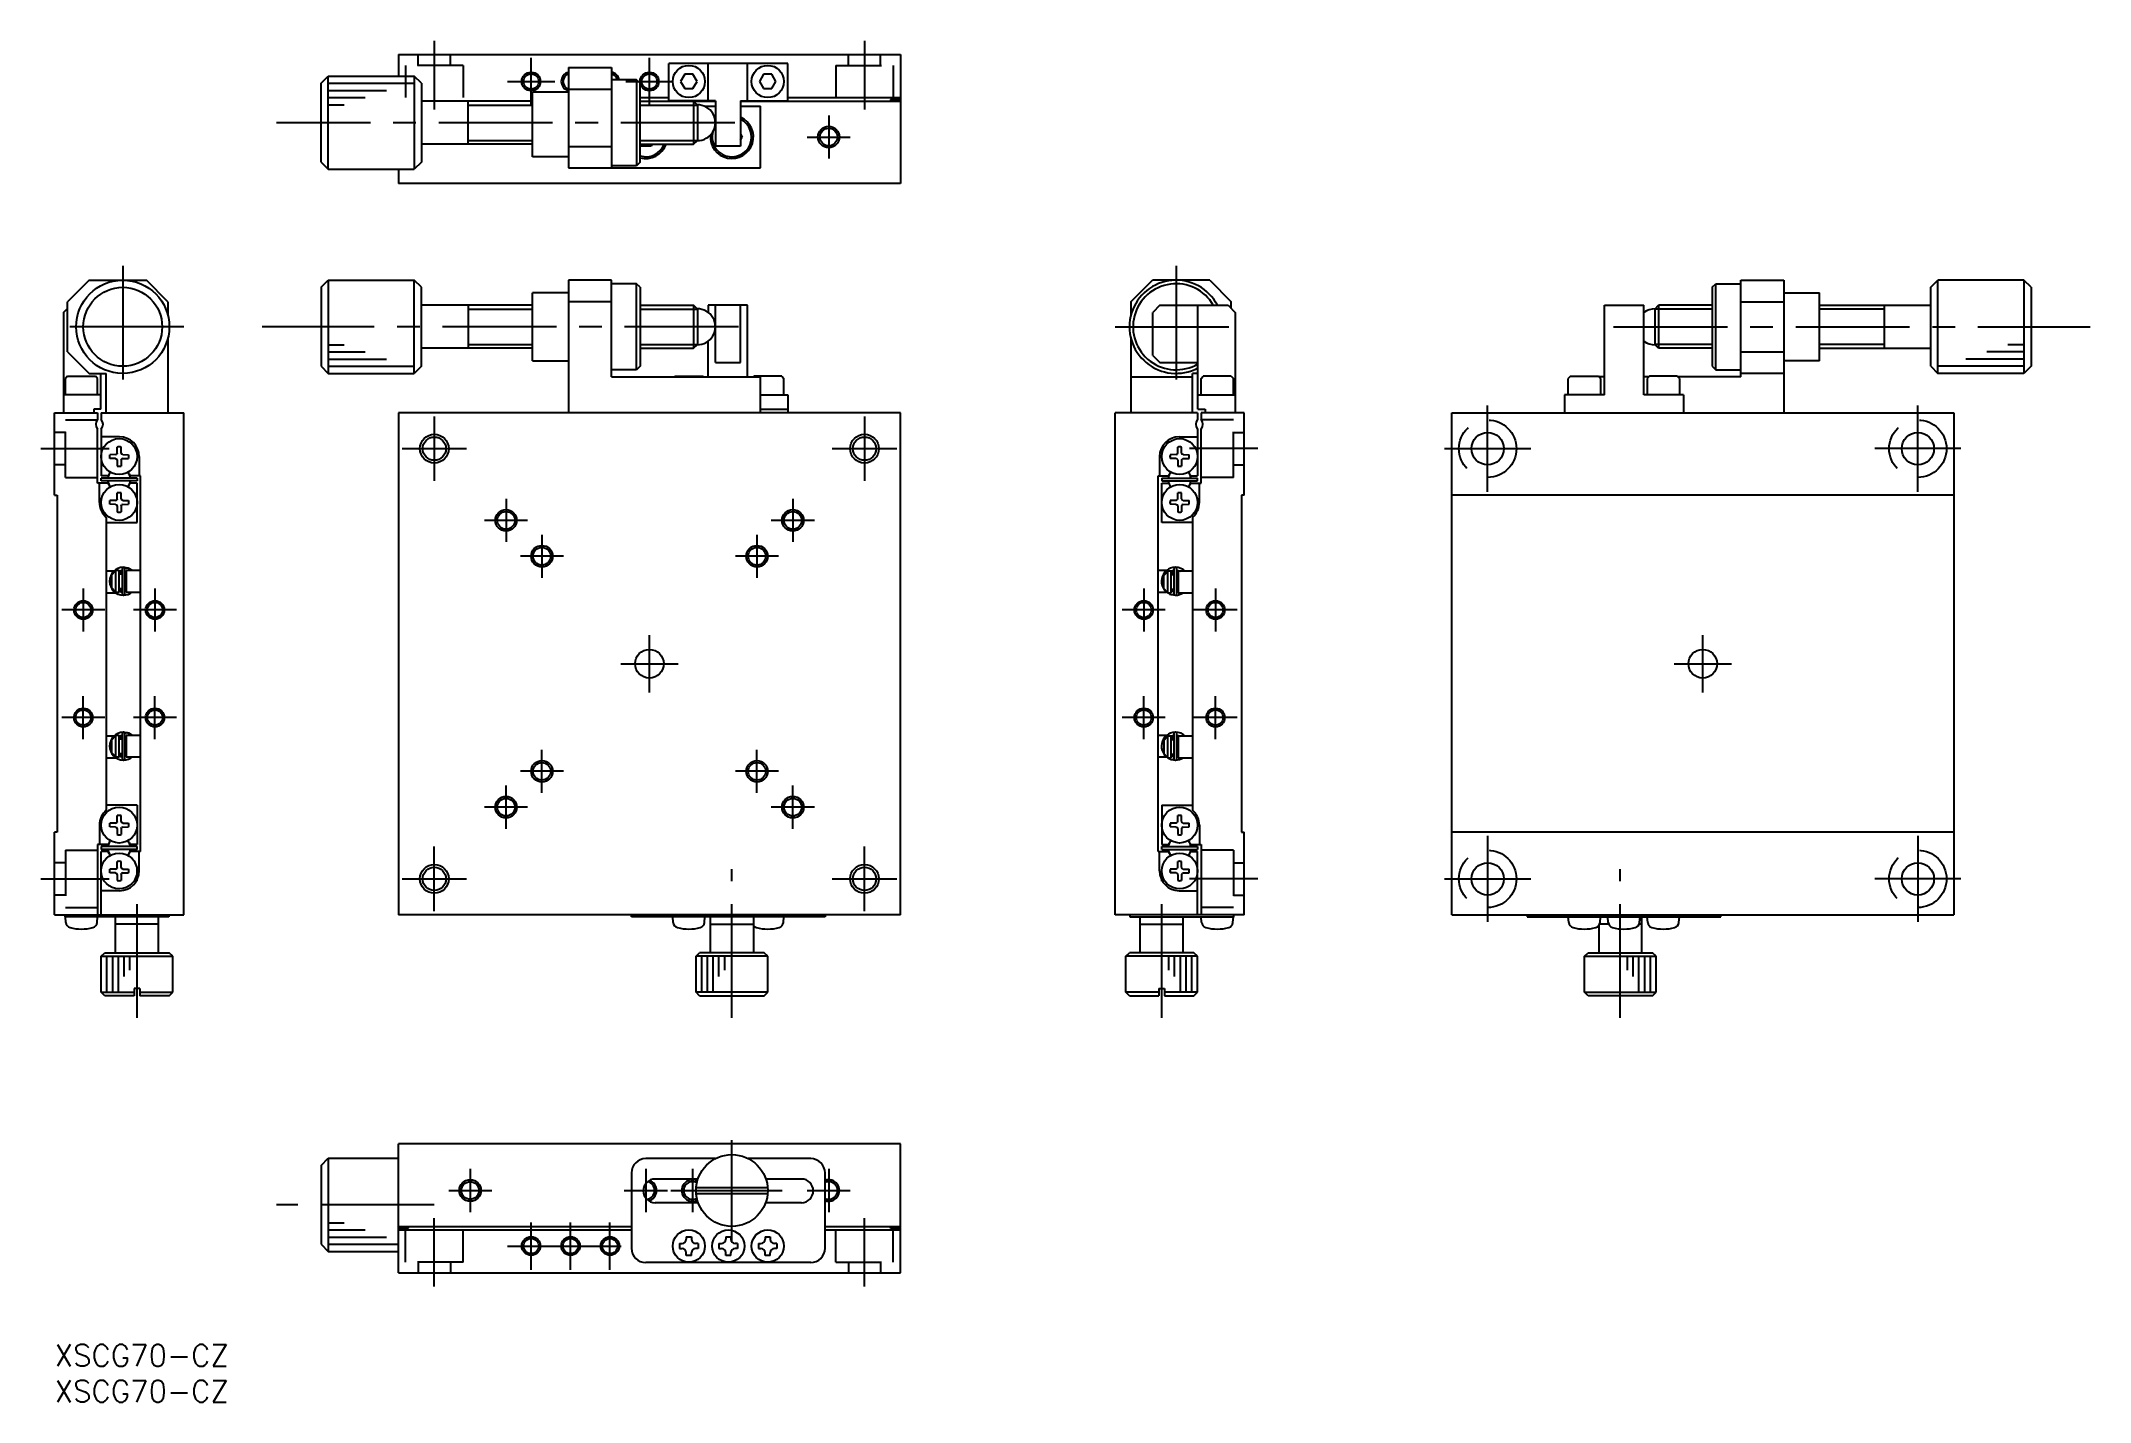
# Model space of a CAD drawing. Extents: x -2 to 284, y -8 to 182.
import ezdxf

# ---------------------------------------------------------------- set-up
doc = ezdxf.new("R2010")
doc.units = 0
doc.header["$LTSCALE"] = 0.5
doc.linetypes.add('CENTER', pattern=[50.8, 31.75, -6.35, 6.35, -6.35])
doc.linetypes.add('DASHED', pattern=[19.05, 12.7, -6.35])
for name, color, linetype in [('MSM_CENTER', 1, 'CENTER'), ('MSM_CONTINUOUS', 7, 'CONTINUOUS'), ('MSM_DASHED', 4, 'DASHED'), ('MSM_NARROW', 5, 'CONTINUOUS'), ('MSM_PART_NUMBER', 7, 'CONTINUOUS')]:
    doc.layers.add(name, color=color, linetype=linetype)
doc.styles.get("Standard").update_dxf_attribs({"font": 'txt.shx', "height": 3, "bigfont": 'bigfont.shx'})

# ---------------------------------------------------------------- blocks, each defined once
blk = doc.blocks.new('*U2')
at = {"layer": 'MSM_PART_NUMBER'}
blk.add_text('XSCG70-CZ', height=3, dxfattribs=at).set_placement((0, -3))
blk = doc.blocks.new('*U3')
at = {"layer": 'MSM_PART_NUMBER'}
blk.add_text('XSCG70-CZ', height=3, dxfattribs=at).set_placement((0, -8))

msp = doc.modelspace()

# ---------------------------------------------------------------- linework, layer by layer
at = {"layer": 'MSM_CENTER'}
for p, q in [((52.96, 181.82), (52.96, 172.28)), ((112.96, 181.82), (112.96, 172.28)), ((66.46, 172.87), (66.46, 179.47)), ((82.96, 172.87), (82.96, 179.47)), ((63.16, 176.17), (69.76, 176.17)), ((79.66, 176.17), (86.26, 176.17)), ((94.85, 170.42), (30.94, 170.42)), ((107.96, 171.42), (107.96, 165.42)), ((104.96, 168.42), (110.96, 168.42)), ((9.5, 150.46), (9.5, 133.46)), ((156.41, 150.46), (156.41, 133.46)), ((18, 141.96), (1, 141.96)), ((95.38, 141.96), (28.95, 141.96)), ((147.91, 141.96), (164.91, 141.96)), ((217.44, 141.96), (283.88, 141.96)), ((52.96, 129.46), (52.96, 120.46)), ((112.96, 129.46), (112.96, 120.46)), ((199.87, 118.96), (199.87, 130.96)), ((259.87, 118.96), (259.87, 130.96)), ((-1.9, 124.96), (7.63, 124.96)), ((48.46, 124.96), (57.46, 124.96)), ((108.46, 124.96), (117.46, 124.96)), ((167.81, 124.96), (158.28, 124.96)), ((193.87, 124.96), (205.87, 124.96)), ((265.87, 124.96), (253.87, 124.96)), ((62.96, 117.96), (62.96, 111.96)), ((102.96, 117.96), (102.96, 111.96)), ((65.96, 114.96), (59.96, 114.96)), ((105.96, 114.96), (99.96, 114.96)), ((67.96, 112.96), (67.96, 106.96)), ((97.96, 112.96), (97.96, 106.96)), ((70.96, 109.96), (64.96, 109.96)), ((100.96, 109.96), (94.96, 109.96)), ((4, 105.46), (4, 99.46)), ((14, 105.46), (14, 99.46)), ((151.91, 105.46), (151.91, 99.46)), ((161.91, 105.46), (161.91, 99.46)), ((7, 102.46), (1, 102.46)), ((17, 102.46), (11, 102.46)), ((154.91, 102.46), (148.91, 102.46)), ((164.91, 102.46), (158.91, 102.46)), ((82.96, 90.96), (82.96, 98.96)), ((229.87, 90.96), (229.87, 98.96)), ((78.96, 94.96), (86.96, 94.96)), ((225.87, 94.96), (233.87, 94.96)), ((4, 84.46), (4, 90.46)), ((14, 84.46), (14, 90.46)), ((151.91, 84.46), (151.91, 90.46)), ((161.91, 84.46), (161.91, 90.46)), ((7, 87.46), (1, 87.46)), ((17, 87.46), (11, 87.46)), ((154.91, 87.46), (148.91, 87.46)), ((164.91, 87.46), (158.91, 87.46)), ((67.96, 76.96), (67.96, 82.96)), ((97.96, 76.96), (97.96, 82.96)), ((62.96, 71.96), (62.96, 77.96)), ((70.96, 79.96), (64.96, 79.96)), ((100.96, 79.96), (94.96, 79.96)), ((102.96, 71.96), (102.96, 77.96)), ((65.96, 74.96), (59.96, 74.96)), ((105.96, 74.96), (99.96, 74.96)), ((52.96, 60.46), (52.96, 69.46)), ((112.96, 60.46), (112.96, 69.46)), ((199.87, 70.96), (199.87, 58.96)), ((259.87, 70.96), (259.87, 58.96)), ((11.5, 45.58), (11.5, 66.32)), ((94.46, 45.58), (94.46, 66.32)), ((154.41, 45.58), (154.41, 66.32)), ((218.37, 45.58), (218.37, 66.32)), ((-1.9, 64.96), (7.63, 64.96)), ((48.46, 64.96), (57.46, 64.96)), ((108.46, 64.96), (117.46, 64.96)), ((167.81, 64.96), (158.28, 64.96)), ((193.87, 64.96), (205.87, 64.96)), ((265.87, 64.96), (253.87, 64.96)), ((94.46, 14.5), (94.46, 28.5)), ((57.96, 24.5), (57.96, 18.5)), ((82.46, 24.5), (82.46, 18.5)), ((88.96, 24.5), (88.96, 18.5)), ((107.96, 24.5), (107.96, 18.5)), ((54.96, 21.5), (60.96, 21.5)), ((79.46, 21.5), (85.46, 21.5)), ((85.96, 21.5), (101.46, 21.5)), ((104.96, 21.5), (110.96, 21.5)), ((52.96, 19.5), (30.94, 19.5)), ((52.96, 8.1), (52.96, 17.63)), ((112.96, 8.1), (112.96, 17.63)), ((66.46, 10.45), (66.46, 17.05)), ((71.96, 10.45), (71.96, 17.05)), ((77.46, 10.45), (77.46, 17.05)), ((63.16, 13.75), (80.76, 13.75))]:
    msp.add_line(p, q, dxfattribs=at)
at = {"layer": 'MSM_CONTINUOUS'}
for p, q in [((47.96, 179.92), (117.96, 179.92)), ((47.96, 179.92), (47.96, 176.92)), ((71.66, 178.12), (71.66, 164.12)), ((71.66, 178.12), (77.66, 178.12)), ((77.66, 178.12), (77.66, 164.12)), ((102.26, 178.67), (85.66, 178.67)), ((85.66, 173.47), (85.66, 178.67)), ((91.16, 173.47), (91.16, 178.67)), ((96.66, 173.47), (96.66, 178.67)), ((102.26, 173.47), (102.26, 178.67)), ((117.96, 179.92), (117.96, 161.92)), ((37.16, 175.92), (38.16, 176.92)), ((37.16, 164.92), (37.16, 175.92)), ((38.16, 176.92), (50.16, 176.92)), ((38.16, 163.92), (38.16, 176.92)), ((51.16, 175.92), (50.16, 176.92)), ((50.16, 176.92), (50.16, 163.92)), ((51.16, 175.92), (51.16, 164.92)), ((66.66, 165.67), (66.66, 174.67)), ((71.66, 174.67), (66.66, 174.67)), ((71.66, 175.12), (77.66, 175.12)), ((81.16, 176.42), (77.66, 176.42)), ((81.16, 176.42), (81.16, 164.42)), ((81.66, 175.92), (81.16, 176.42)), ((81.66, 164.92), (81.66, 175.92)), ((87.88, 177.17), (87.3, 176.17)), ((87.3, 176.17), (87.88, 175.17)), ((89.03, 177.17), (87.88, 177.17)), ((87.88, 175.17), (89.03, 175.17)), ((89.61, 176.17), (89.03, 177.17)), ((89.03, 175.17), (89.61, 176.17)), ((98.88, 177.17), (98.3, 176.17)), ((98.3, 176.17), (98.88, 175.17)), ((100.03, 177.17), (98.88, 177.17)), ((98.88, 175.17), (100.03, 175.17)), ((100.61, 176.17), (100.03, 177.17)), ((100.03, 175.17), (100.61, 176.17)), ((66.66, 173.42), (51.16, 173.42)), ((57.66, 167.42), (57.66, 173.42)), ((81.66, 173.92), (85.66, 173.92)), ((81.66, 173.42), (89.12, 173.42)), ((92.16, 173.47), (85.66, 173.47)), ((88.79, 173.42), (92.16, 173.42)), ((89.12, 173.42), (89.12, 167.42)), ((89.66, 172.88), (89.12, 173.42)), ((89.66, 172.88), (89.66, 167.96)), ((90.64, 172.72), (92.16, 172.72)), ((92.16, 173.47), (92.16, 167.17)), ((95.66, 173.47), (95.66, 167.17)), ((95.66, 173.47), (102.26, 173.47)), ((95.66, 173.42), (117.96, 173.42)), ((95.66, 172.72), (98.46, 172.72)), ((98.46, 164.12), (98.46, 172.72)), ((102.26, 173.92), (117.96, 173.92)), ((116.56, 173.67), (116.56, 173.42)), ((116.56, 173.67), (117.96, 173.67)), ((95.66, 168.84), (95.9, 168.42)), ((66.66, 167.42), (51.16, 167.42)), ((71.66, 167.12), (77.66, 167.12)), ((81.66, 167.42), (89.12, 167.42)), ((81.66, 167.3), (81.73, 167.17)), ((83.18, 167.17), (81.73, 167.17)), ((83.32, 167.42), (83.18, 167.17)), ((89.12, 167.42), (89.66, 167.96)), ((95.66, 167.17), (92.16, 167.17)), ((95.66, 168), (95.9, 168.42)), ((37.16, 164.92), (38.16, 163.92)), ((38.16, 163.92), (50.16, 163.92)), ((47.96, 163.92), (47.96, 161.92)), ((51.16, 164.92), (50.16, 163.92)), ((71.66, 165.67), (66.66, 165.67)), ((71.66, 164.12), (98.46, 164.12)), ((81.16, 164.42), (77.66, 164.42)), ((81.66, 164.92), (81.16, 164.42)), ((117.96, 161.92), (47.96, 161.92)), ((4.8, 148.46), (1.8, 145.46)), ((4.8, 148.46), (12.8, 148.46)), ((15.8, 145.46), (12.8, 148.46)), ((37.16, 147.46), (38.16, 148.46)), ((37.16, 147.46), (37.16, 136.46)), ((38.16, 148.46), (50.16, 148.46)), ((38.16, 148.46), (38.16, 135.46)), ((51.16, 147.46), (50.16, 148.46)), ((50.16, 135.46), (50.16, 148.46)), ((51.16, 136.46), (51.16, 147.46)), ((66.66, 137.21), (66.66, 146.71)), ((71.66, 146.71), (66.66, 146.71)), ((71.66, 148.46), (71.66, 129.96)), ((77.66, 148.46), (71.66, 148.46)), ((77.66, 134.96), (77.66, 148.46)), ((81.16, 147.96), (77.66, 147.96)), ((81.16, 135.96), (81.16, 147.96)), ((81.66, 147.46), (81.16, 147.96)), ((81.66, 147.46), (81.66, 136.46)), ((150.11, 145.46), (153.11, 148.46)), ((161.11, 148.46), (153.11, 148.46)), ((161.11, 148.46), (164.11, 145.46)), ((231.17, 147.46), (231.67, 147.96)), ((231.17, 147.46), (231.17, 136.46)), ((231.67, 135.96), (231.67, 147.96)), ((231.67, 147.96), (235.17, 147.96)), ((235.17, 134.96), (235.17, 148.46)), ((235.17, 148.46), (241.17, 148.46)), ((241.17, 148.46), (241.17, 129.96)), ((241.17, 146.71), (246.17, 146.71)), ((246.17, 137.21), (246.17, 146.71)), ((261.67, 147.46), (262.67, 148.46)), ((261.67, 136.46), (261.67, 147.46)), ((274.67, 148.46), (262.67, 148.46)), ((262.67, 135.46), (262.67, 148.46)), ((274.67, 148.46), (274.67, 135.46)), ((275.67, 147.46), (274.67, 148.46)), ((275.67, 147.46), (275.67, 136.46)), ((1.25, 143.96), (1.8, 144.51)), ((1.25, 143.96), (1.25, 129.96)), ((1.8, 138.46), (1.8, 145.46)), ((15.8, 145.46), (15.8, 143.56)), ((66.66, 144.96), (51.16, 144.96)), ((57.66, 144.96), (57.66, 138.96)), ((77.66, 145.46), (71.66, 145.46)), ((81.66, 144.96), (89.12, 144.96)), ((89.12, 144.96), (89.12, 138.96)), ((89.66, 144.42), (89.12, 144.96)), ((89.66, 144.42), (89.66, 139.5)), ((96.66, 144.96), (91.16, 144.96)), ((91.16, 144.96), (91.16, 143.96)), ((92.16, 136.96), (92.16, 144.96)), ((95.66, 136.96), (95.66, 144.96)), ((96.66, 134.96), (96.66, 144.96)), ((150.11, 145.46), (150.11, 143.56)), ((154.16, 144.96), (153.16, 143.96)), ((153.16, 137.96), (153.16, 143.96)), ((154.16, 144.96), (163.66, 144.96)), ((159.46, 130.46), (159.46, 144.96)), ((163.66, 144.96), (164.66, 143.96)), ((164.11, 144.51), (164.11, 145.46)), ((164.66, 143.96), (164.66, 129.96)), ((216.17, 144.96), (221.67, 144.96)), ((216.17, 132.46), (216.17, 144.96)), ((221.67, 132.46), (221.67, 144.96)), ((223.17, 144.42), (223.71, 144.96)), ((223.17, 144.42), (223.17, 139.5)), ((223.71, 144.96), (223.71, 138.96)), ((231.17, 144.96), (223.71, 144.96)), ((235.17, 145.46), (241.17, 145.46)), ((246.17, 144.96), (261.67, 144.96)), ((255.17, 144.96), (255.17, 138.96)), ((15.8, 140.36), (15.8, 129.96)), ((150.11, 140.36), (150.11, 129.96)), ((1.8, 138.46), (4.8, 135.46)), ((66.66, 138.96), (51.16, 138.96)), ((66.66, 137.21), (71.66, 137.21)), ((81.66, 138.96), (89.12, 138.96)), ((89.12, 138.96), (89.66, 139.5)), ((91.16, 134.96), (91.16, 139.96)), ((153.16, 137.96), (154.16, 136.96)), ((223.71, 138.96), (223.17, 139.5)), ((231.17, 138.96), (223.71, 138.96)), ((235.17, 138.46), (241.17, 138.46)), ((246.17, 137.21), (241.17, 137.21)), ((246.17, 138.96), (261.67, 138.96)), ((1.8, 135.06), (1.5, 134.76)), ((1.5, 132.46), (1.5, 134.76)), ((1.8, 135.06), (5.7, 135.06)), ((4.8, 135.46), (7.2, 135.46)), ((6, 134.76), (5.7, 135.06)), ((6, 132.46), (6, 134.76)), ((6.45, 130.46), (6.45, 135.46)), ((7.2, 129.96), (7.2, 135.46)), ((37.16, 136.46), (38.16, 135.46)), ((38.16, 135.46), (50.16, 135.46)), ((51.16, 136.46), (50.16, 135.46)), ((81.16, 135.96), (77.66, 135.96)), ((77.66, 134.96), (98.46, 134.96)), ((81.66, 136.46), (81.16, 135.96)), ((86.41, 134.96), (86.51, 135.06)), ((86.51, 135.06), (90.41, 135.06)), ((90.51, 134.96), (90.41, 135.06)), ((92.16, 136.96), (95.66, 136.96)), ((97.41, 134.96), (97.51, 135.06)), ((101.41, 135.06), (97.51, 135.06)), ((98.46, 129.96), (98.46, 134.96)), ((101.41, 135.06), (101.71, 134.76)), ((101.71, 132.46), (101.71, 134.76)), ((150.11, 134.96), (158.71, 134.96)), ((154.16, 136.96), (159.46, 136.96)), ((158.71, 129.96), (158.71, 135.46)), ((159.46, 135.46), (158.71, 135.46)), ((159.91, 134.76), (160.21, 135.06)), ((159.91, 132.46), (159.91, 134.76)), ((164.11, 135.06), (160.21, 135.06)), ((164.11, 135.06), (164.41, 134.76)), ((164.41, 132.46), (164.41, 134.76)), ((211.42, 135.06), (211.12, 134.76)), ((211.12, 132.46), (211.12, 134.76)), ((211.42, 135.06), (215.32, 135.06)), ((215.62, 134.76), (215.32, 135.06)), ((216.17, 134.96), (215.42, 134.96)), ((215.62, 134.76), (215.62, 132.46)), ((222.32, 134.96), (221.67, 134.96)), ((222.42, 135.06), (222.12, 134.76)), ((222.12, 134.76), (222.12, 132.46)), ((226.32, 135.06), (222.42, 135.06)), ((226.62, 134.76), (226.32, 135.06)), ((235.17, 134.96), (226.42, 134.96)), ((226.62, 134.76), (226.62, 132.46)), ((231.17, 136.46), (231.67, 135.96)), ((231.67, 135.96), (235.17, 135.96)), ((241.17, 135.46), (235.17, 135.46)), ((261.67, 136.46), (262.67, 135.46)), ((274.67, 135.46), (262.67, 135.46)), ((275.67, 136.46), (274.67, 135.46)), ((6.45, 132.46), (1.25, 132.46)), ((98.46, 132.46), (102.26, 132.46)), ((102.26, 132.46), (102.26, 129.96)), ((159.46, 132.46), (164.66, 132.46)), ((210.57, 132.46), (210.57, 129.96)), ((216.17, 132.46), (210.57, 132.46)), ((227.17, 132.46), (221.67, 132.46)), ((227.17, 132.46), (227.17, 129.96)), ((0, 118.46), (0, 129.96)), ((0, 129.96), (6, 129.96)), ((6.45, 130.46), (5.45, 130.46)), ((5.45, 130.46), (5.45, 129.96)), ((6, 129.96), (6, 129.02)), ((6.5, 129.96), (6.5, 129.02)), ((6.5, 129.96), (18, 129.96)), ((18, 59.96), (18, 129.96)), ((117.96, 129.96), (47.96, 129.96)), ((47.96, 129.96), (47.96, 59.96)), ((98.46, 130.46), (102.26, 130.46)), ((117.96, 59.96), (117.96, 129.96)), ((147.91, 59.96), (147.91, 129.96)), ((159.41, 129.96), (147.91, 129.96)), ((159.41, 129.96), (159.41, 129.02)), ((159.46, 130.46), (160.46, 130.46)), ((159.91, 129.96), (159.91, 129.02)), ((165.91, 129.96), (159.91, 129.96)), ((160.46, 130.46), (160.46, 129.96)), ((165.91, 118.46), (165.91, 129.96)), ((194.87, 129.96), (264.87, 129.96)), ((194.87, 59.96), (194.87, 129.96)), ((264.87, 129.96), (264.87, 59.96)), ((6, 120.16), (6, 127.7)), ((6.5, 127.7), (6.5, 121.16)), ((9.05, 126.61), (6.5, 126.61)), ((156.86, 126.61), (159.41, 126.61)), ((159.41, 127.7), (159.41, 121.16)), ((159.91, 120.16), (159.91, 127.7)), ((8.5, 124.13), (7.68, 124.12)), ((8.5, 123.58), (7.68, 123.6)), ((8.5, 124.13), (8.67, 124.21)), ((8.5, 123.58), (8.67, 123.51)), ((8.73, 124.34), (8.67, 124.21)), ((8.73, 123.38), (8.67, 123.51)), ((8.73, 124.34), (8.74, 125.18)), ((8.73, 123.38), (8.74, 122.53)), ((9.27, 124.34), (9.26, 125.18)), ((9.27, 123.38), (9.26, 122.53)), ((9.27, 124.34), (9.33, 124.21)), ((9.27, 123.38), (9.33, 123.51)), ((9.5, 124.13), (9.33, 124.21)), ((9.5, 123.58), (9.33, 123.51)), ((9.5, 124.13), (10.32, 124.12)), ((9.5, 123.58), (10.32, 123.6)), ((11.8, 123.86), (11.8, 121.16)), ((154.11, 123.86), (154.11, 121.16)), ((156.41, 124.13), (155.59, 124.12)), ((156.41, 123.58), (155.59, 123.6)), ((156.41, 124.13), (156.58, 124.21)), ((156.41, 123.58), (156.58, 123.51)), ((156.64, 124.34), (156.58, 124.21)), ((156.64, 123.38), (156.58, 123.51)), ((156.64, 124.34), (156.65, 125.18)), ((156.64, 123.38), (156.65, 122.53)), ((157.19, 124.34), (157.17, 125.18)), ((157.19, 123.38), (157.17, 122.53)), ((157.19, 124.34), (157.25, 124.21)), ((157.19, 123.38), (157.25, 123.51)), ((157.41, 124.13), (157.25, 124.21)), ((157.41, 123.58), (157.25, 123.51)), ((157.41, 124.13), (158.24, 124.12)), ((157.41, 123.58), (158.24, 123.6)), ((7.45, 120.16), (6, 120.16)), ((6.25, 117.46), (6.25, 120.16)), ((7.45, 121.16), (6.5, 121.16)), ((11.5, 120.86), (6.5, 120.86)), ((6.5, 120.46), (6.5, 120.86)), ((11.5, 120.46), (6.5, 120.46)), ((7.62, 121.45), (7.45, 121.16)), ((7.62, 119.86), (7.45, 120.16)), ((10.38, 121.45), (10.55, 121.16)), ((10.38, 119.86), (10.55, 120.16)), ((12, 121.16), (10.55, 121.16)), ((11.5, 120.16), (10.55, 120.16)), ((11.5, 120.86), (11.5, 120.46)), ((11.5, 114.66), (11.5, 120.16)), ((12, 68.76), (12, 121.16)), ((153.91, 121.16), (155.36, 121.16)), ((153.91, 68.76), (153.91, 121.16)), ((154.41, 120.86), (159.41, 120.86)), ((154.41, 120.86), (154.41, 120.46)), ((154.41, 120.46), (159.41, 120.46)), ((154.41, 114.66), (154.41, 120.16)), ((154.41, 120.16), (155.36, 120.16)), ((155.53, 121.45), (155.36, 121.16)), ((155.53, 119.86), (155.36, 120.16)), ((158.29, 121.45), (158.46, 121.16)), ((158.29, 119.86), (158.46, 120.16)), ((158.46, 121.16), (159.41, 121.16)), ((158.46, 120.16), (159.91, 120.16)), ((159.41, 120.46), (159.41, 120.86)), ((159.66, 117.46), (159.66, 120.16)), ((0, 118.46), (0.35, 118.46)), ((0.35, 118.46), (0.35, 71.46)), ((8.5, 117.73), (7.68, 117.72)), ((8.5, 117.18), (7.68, 117.2)), ((8.5, 117.73), (8.67, 117.81)), ((8.5, 117.18), (8.67, 117.11)), ((8.73, 117.94), (8.67, 117.81)), ((8.73, 117.94), (8.74, 118.78)), ((9.27, 117.94), (9.26, 118.78)), ((9.27, 117.94), (9.33, 117.81)), ((9.5, 117.73), (9.33, 117.81)), ((9.5, 117.18), (9.33, 117.11)), ((9.5, 117.73), (10.32, 117.72)), ((9.5, 117.18), (10.32, 117.2)), ((156.41, 117.73), (155.59, 117.72)), ((156.41, 117.18), (155.59, 117.2)), ((156.41, 117.73), (156.58, 117.81)), ((156.41, 117.18), (156.58, 117.11)), ((156.64, 117.94), (156.58, 117.81)), ((156.64, 117.94), (156.65, 118.78)), ((157.19, 117.94), (157.17, 118.78)), ((157.19, 117.94), (157.25, 117.81)), ((157.41, 117.73), (157.25, 117.81)), ((157.41, 117.18), (157.25, 117.11)), ((157.41, 117.73), (158.24, 117.72)), ((157.41, 117.18), (158.24, 117.2)), ((165.91, 118.46), (165.56, 118.46)), ((165.56, 118.46), (165.56, 71.46)), ((264.87, 118.46), (194.87, 118.46)), ((7.2, 115.38), (7.2, 74.54)), ((7.2, 114.66), (11.5, 114.66)), ((8.73, 116.98), (8.67, 117.11)), ((8.73, 116.98), (8.74, 116.13)), ((9.27, 116.98), (9.26, 116.13)), ((9.27, 116.98), (9.33, 117.11)), ((158.71, 114.66), (154.41, 114.66)), ((156.64, 116.98), (156.58, 117.11)), ((156.64, 116.98), (156.65, 116.13)), ((157.19, 116.98), (157.17, 116.13)), ((157.19, 116.98), (157.25, 117.11)), ((158.71, 115.38), (158.71, 74.54)), ((8.25, 107.86), (7.2, 107.86)), ((8, 107.37), (8.5, 107.9)), ((8, 105.54), (8, 107.37)), ((8.5, 107.96), (8.5, 104.96)), ((9, 107.96), (8.5, 107.96)), ((9, 107.9), (9.41, 108.01)), ((9, 104.96), (9, 107.96)), ((9.2, 107.86), (9, 107.86)), ((9.41, 107.46), (9, 107.46)), ((9.2, 107.46), (9.2, 107.86)), ((9.41, 108.22), (9.41, 104.72)), ((10.38, 108.25), (9.63, 108.41)), ((9.81, 108.25), (9.8, 108.24)), ((9.8, 104.72), (9.8, 108.22)), ((9.8, 107.66), (9.81, 107.68)), ((9.8, 107.65), (9.8, 107.66)), ((9.8, 107.63), (9.8, 107.65)), ((9.8, 107.62), (9.8, 107.63)), ((10, 107.46), (9.8, 107.46)), ((9.84, 108.26), (9.81, 108.25)), ((9.81, 107.7), (9.82, 107.72)), ((9.81, 107.69), (9.81, 107.7)), ((9.81, 107.68), (9.81, 107.69)), ((9.82, 107.73), (9.83, 107.75)), ((9.82, 107.72), (9.82, 107.73)), ((9.83, 107.75), (9.84, 107.76)), ((9.87, 108.27), (9.84, 108.26)), ((9.84, 107.77), (9.85, 107.79)), ((9.84, 107.76), (9.84, 107.77)), ((9.85, 107.79), (9.86, 107.8)), ((9.86, 107.8), (9.87, 107.81)), ((9.9, 108.28), (9.87, 108.27)), ((9.87, 107.81), (9.88, 107.82)), ((9.88, 107.82), (9.89, 107.83)), ((9.89, 107.83), (9.9, 107.84)), ((9.94, 108.29), (9.9, 108.28)), ((9.9, 107.84), (9.91, 107.85)), ((9.91, 107.85), (9.92, 107.86)), ((9.92, 107.86), (9.94, 107.87)), ((9.97, 108.3), (9.94, 108.29)), ((9.94, 107.87), (9.95, 107.88)), ((9.95, 107.88), (9.96, 107.89)), ((9.96, 107.89), (9.98, 107.89)), ((10, 108.3), (9.97, 108.3)), ((9.98, 107.89), (9.99, 107.9)), ((9.99, 107.9), (10, 107.9)), ((10.04, 108.31), (10, 108.3)), ((10, 107.96), (10, 104.96)), ((12, 107.96), (10, 107.96)), ((10.07, 108.31), (10.04, 108.31)), ((10.11, 108.31), (10.07, 108.31)), ((10.14, 108.31), (10.11, 108.31)), ((10.18, 108.31), (10.14, 108.31)), ((10.21, 108.3), (10.18, 108.31)), ((10.24, 108.3), (10.21, 108.3)), ((10.28, 108.29), (10.24, 108.3)), ((10.28, 107.98), (10.27, 107.97)), ((10.27, 107.97), (10.27, 107.96)), ((10.31, 108.28), (10.28, 108.29)), ((10.38, 108.25), (10.28, 107.96)), ((10.29, 108.01), (10.28, 107.99)), ((10.28, 107.99), (10.28, 107.98)), ((10.3, 108.02), (10.29, 108.01)), ((10.31, 108.05), (10.3, 108.04)), ((10.3, 108.04), (10.3, 108.02)), ((10.34, 108.27), (10.31, 108.28)), ((10.32, 108.06), (10.31, 108.05)), ((10.33, 108.09), (10.32, 108.08)), ((10.32, 108.08), (10.32, 108.06)), ((10.34, 108.11), (10.33, 108.09)), ((10.37, 108.26), (10.34, 108.27)), ((10.35, 108.14), (10.34, 108.12)), ((10.34, 108.12), (10.34, 108.11)), ((10.36, 108.16), (10.35, 108.15)), ((10.35, 108.15), (10.35, 108.14)), ((10.37, 108.2), (10.36, 108.19)), ((10.36, 108.19), (10.36, 108.18)), ((10.36, 108.18), (10.36, 108.16)), ((10.85, 107.96), (10.37, 108.26)), ((10.37, 108.26), (10.37, 108.26)), ((10.37, 108.26), (10.37, 108.25)), ((10.37, 108.25), (10.37, 108.25)), ((10.37, 108.25), (10.38, 108.25)), ((10.38, 108.24), (10.37, 108.24)), ((10.37, 108.24), (10.37, 108.23)), ((10.37, 108.23), (10.37, 108.22)), ((10.37, 108.22), (10.37, 108.21)), ((10.37, 108.21), (10.37, 108.2)), ((10.4, 108.24), (10.38, 108.25)), ((10.38, 108.25), (10.38, 108.24)), ((155.06, 107.96), (153.91, 107.96)), ((154.71, 107.27), (155.21, 107.8)), ((154.71, 105.44), (154.71, 107.27)), ((155.21, 107.86), (155.21, 104.86)), ((155.71, 107.86), (155.21, 107.86)), ((155.54, 108.26), (155.52, 108.25)), ((155.54, 108.25), (155.53, 108.25)), ((155.6, 108.28), (155.54, 108.26)), ((155.61, 107.86), (156.11, 108.01)), ((155.69, 107.9), (155.69, 107.9)), ((155.69, 107.9), (155.71, 107.9)), ((155.71, 107.9), (155.72, 107.91)), ((155.71, 104.86), (155.71, 107.86)), ((156.11, 107.36), (155.71, 107.36)), ((155.72, 107.91), (155.74, 107.91)), ((155.74, 107.91), (155.75, 107.92)), ((155.75, 107.92), (155.77, 107.92)), ((155.77, 107.92), (155.78, 107.92)), ((155.78, 107.92), (155.8, 107.92)), ((155.8, 107.92), (155.81, 107.92)), ((155.81, 107.92), (155.83, 107.92)), ((155.83, 107.92), (155.84, 107.92)), ((155.84, 107.92), (155.86, 107.92)), ((155.86, 107.92), (155.87, 107.92)), ((155.87, 107.92), (155.89, 107.91)), ((155.89, 107.91), (155.9, 107.91)), ((155.9, 107.91), (155.92, 107.9)), ((155.91, 107.36), (155.91, 107.9)), ((156.11, 107.46), (155.91, 107.46)), ((155.92, 107.9), (155.93, 107.9)), ((155.93, 107.9), (155.94, 107.89)), ((155.94, 107.89), (155.96, 107.88)), ((155.96, 107.88), (155.97, 107.88)), ((155.97, 107.88), (155.98, 107.87)), ((155.98, 107.87), (155.99, 107.86)), ((155.99, 107.86), (156.01, 107.85)), ((156.01, 107.85), (156.02, 107.84)), ((156.02, 107.84), (156.03, 107.83)), ((156.03, 107.83), (156.04, 107.82)), ((156.04, 107.82), (156.05, 107.8)), ((156.05, 107.8), (156.06, 107.79)), ((156.06, 107.79), (156.06, 107.78)), ((156.06, 107.78), (156.07, 107.77)), ((156.07, 107.77), (156.08, 107.75)), ((156.08, 107.75), (156.09, 107.74)), ((156.09, 107.74), (156.09, 107.73)), ((156.09, 107.73), (156.1, 107.71)), ((156.1, 107.71), (156.1, 107.7)), ((156.1, 107.7), (156.1, 107.68)), ((156.1, 107.68), (156.11, 107.67)), ((156.11, 108.22), (156.11, 104.72)), ((156.11, 107.67), (156.11, 107.65)), ((156.11, 107.65), (156.11, 107.64)), ((156.11, 107.64), (156.11, 107.62)), ((156.11, 107.62), (156.11, 107.62)), ((156.5, 104.72), (156.5, 108.22)), ((156.5, 108.01), (157.01, 107.86)), ((156.71, 107.46), (156.5, 107.46)), ((156.71, 107.36), (156.5, 107.36)), ((156.71, 107.86), (156.71, 104.86)), ((158.71, 107.86), (156.71, 107.86)), ((156.91, 107.9), (156.91, 107.86)), ((7.2, 104.86), (8.52, 104.86)), ((8.5, 105.01), (8, 105.54)), ((8.5, 104.96), (9, 104.96)), ((9, 105.46), (9.41, 105.46)), ((9.41, 104.92), (9, 105.04)), ((9.2, 104.97), (9.2, 105.46)), ((9.2, 105.36), (9.41, 105.36)), ((9.8, 105.46), (10, 105.46)), ((9.8, 105.36), (10, 105.36)), ((9.8, 105.31), (9.8, 105.32)), ((9.8, 105.3), (9.8, 105.31)), ((9.8, 105.28), (9.8, 105.3)), ((9.81, 105.27), (9.8, 105.28)), ((9.81, 105.25), (9.81, 105.27)), ((9.81, 105.24), (9.81, 105.25)), ((9.82, 105.22), (9.81, 105.24)), ((9.82, 105.21), (9.82, 105.22)), ((9.83, 105.2), (9.82, 105.21)), ((9.83, 105.18), (9.83, 105.2)), ((9.84, 105.17), (9.83, 105.18)), ((9.85, 105.16), (9.84, 105.17)), ((9.86, 105.14), (9.85, 105.16)), ((9.87, 105.13), (9.86, 105.14)), ((9.88, 105.12), (9.87, 105.13)), ((9.89, 105.11), (9.88, 105.12)), ((9.9, 105.1), (9.89, 105.11)), ((9.91, 105.09), (9.9, 105.1)), ((9.92, 105.08), (9.91, 105.09)), ((9.93, 105.07), (9.92, 105.08)), ((9.94, 105.06), (9.93, 105.07)), ((9.96, 105.05), (9.94, 105.06)), ((9.97, 105.05), (9.96, 105.05)), ((9.98, 105.04), (9.97, 105.05)), ((10, 105.03), (9.98, 105.04)), ((10, 105.03), (10, 105.03)), ((10, 104.96), (12, 104.96)), ((10.31, 104.66), (10.31, 104.66)), ((10.31, 104.66), (10.32, 104.66)), ((10.32, 104.66), (10.32, 104.66)), ((10.32, 104.66), (10.32, 104.66)), ((10.32, 104.66), (10.32, 104.66)), ((10.32, 104.66), (10.32, 104.66)), ((10.32, 104.66), (10.33, 104.66)), ((10.33, 104.67), (10.37, 104.68)), ((10.33, 104.66), (10.33, 104.67)), ((10.33, 104.66), (10.33, 104.66)), ((10.33, 104.66), (10.33, 104.66)), ((10.33, 104.66), (10.33, 104.66)), ((10.37, 104.68), (10.39, 104.69)), ((10.37, 104.68), (10.37, 104.68)), ((10.37, 104.68), (10.37, 104.68)), ((10.37, 104.68), (10.37, 104.68)), ((153.91, 104.96), (155.08, 104.96)), ((155.21, 104.91), (154.71, 105.44)), ((155.21, 104.86), (155.71, 104.86)), ((155.51, 104.69), (155.54, 104.68)), ((155.53, 104.68), (155.58, 104.86)), ((155.55, 104.74), (155.54, 104.73)), ((155.54, 104.73), (155.54, 104.72)), ((155.54, 104.72), (155.54, 104.71)), ((155.54, 104.71), (155.54, 104.7)), ((155.54, 104.7), (155.54, 104.7)), ((155.54, 104.7), (155.54, 104.69)), ((155.54, 104.69), (155.54, 104.68)), ((155.54, 104.69), (155.54, 104.69)), ((155.54, 104.68), (155.54, 104.68)), ((155.54, 104.68), (155.57, 104.67)), ((155.56, 104.77), (155.55, 104.76)), ((155.55, 104.76), (155.55, 104.75)), ((155.55, 104.75), (155.55, 104.74)), ((155.57, 104.8), (155.56, 104.79)), ((155.56, 104.79), (155.56, 104.77)), ((155.58, 104.83), (155.57, 104.82)), ((155.57, 104.82), (155.57, 104.8)), ((155.57, 104.67), (155.6, 104.66)), ((155.59, 104.86), (155.58, 104.84)), ((155.58, 104.84), (155.58, 104.83)), ((155.59, 104.66), (156.28, 104.52)), ((155.6, 104.66), (155.64, 104.65)), ((155.64, 104.65), (155.67, 104.64)), ((155.67, 104.64), (155.7, 104.63)), ((155.69, 105.04), (155.68, 105.04)), ((155.7, 104.63), (155.74, 104.63)), ((155.71, 105.36), (156.11, 105.36)), ((155.72, 105.03), (155.71, 105.03)), ((155.73, 105.03), (155.72, 105.03)), ((155.75, 105.02), (155.73, 105.03)), ((155.74, 104.63), (155.77, 104.63)), ((155.76, 105.02), (155.75, 105.02)), ((155.78, 105.02), (155.76, 105.02)), ((155.77, 104.63), (155.81, 104.62)), ((155.79, 105.02), (155.78, 105.02)), ((155.81, 105.01), (155.79, 105.02)), ((155.82, 105.01), (155.81, 105.01)), ((155.81, 104.62), (155.84, 104.63)), ((155.84, 105.02), (155.82, 105.01)), ((155.85, 105.02), (155.84, 105.02)), ((155.84, 104.63), (155.87, 104.63)), ((155.87, 105.02), (155.85, 105.02)), ((155.88, 105.02), (155.87, 105.02)), ((155.87, 104.63), (155.91, 104.63)), ((155.9, 105.03), (155.88, 105.02)), ((155.91, 105.03), (155.9, 105.03)), ((155.91, 105.03), (155.91, 105.36)), ((155.92, 105.04), (155.91, 105.03)), ((155.91, 104.63), (155.94, 104.64)), ((155.94, 105.04), (155.92, 105.04)), ((155.95, 105.05), (155.94, 105.04)), ((155.94, 104.64), (155.98, 104.64)), ((155.96, 105.06), (155.95, 105.05)), ((155.98, 105.07), (155.96, 105.06)), ((155.99, 105.07), (155.98, 105.07)), ((155.98, 104.64), (156.01, 104.65)), ((156, 105.08), (155.99, 105.07)), ((156.01, 105.09), (156, 105.08)), ((156.02, 105.1), (156.01, 105.09)), ((156.01, 104.65), (156.04, 104.66)), ((156.03, 105.11), (156.02, 105.1)), ((156.04, 105.13), (156.03, 105.11)), ((156.05, 105.14), (156.04, 105.13)), ((156.04, 104.66), (156.07, 104.68)), ((156.06, 105.15), (156.05, 105.14)), ((156.07, 105.16), (156.06, 105.15)), ((156.08, 105.18), (156.07, 105.16)), ((156.07, 104.68), (156.11, 104.69)), ((156.09, 105.2), (156.08, 105.19)), ((156.08, 105.19), (156.08, 105.18)), ((156.1, 105.23), (156.09, 105.22)), ((156.09, 105.22), (156.09, 105.2)), ((156.11, 105.26), (156.1, 105.25)), ((156.1, 105.25), (156.1, 105.23)), ((156.11, 105.32), (156.11, 105.31)), ((156.11, 105.31), (156.11, 105.29)), ((156.11, 105.29), (156.11, 105.28)), ((156.11, 105.28), (156.11, 105.26)), ((156.11, 104.69), (156.11, 104.69)), ((156.5, 105.36), (156.71, 105.36)), ((156.71, 104.97), (156.5, 104.92)), ((156.71, 104.86), (158.71, 104.86)), ((8.25, 84.86), (7.2, 84.86)), ((8, 84.37), (8.5, 84.9)), ((8, 82.54), (8, 84.37)), ((8.5, 84.96), (8.5, 81.96)), ((9, 84.96), (8.5, 84.96)), ((9, 84.9), (9.41, 85.01)), ((9, 81.96), (9, 84.96)), ((9.2, 84.86), (9, 84.86)), ((9.41, 84.46), (9, 84.46)), ((9.2, 84.46), (9.2, 84.86)), ((9.41, 85.22), (9.41, 81.72)), ((10.4, 85.24), (9.63, 85.41)), ((9.81, 85.25), (9.8, 85.24)), ((9.8, 81.72), (9.8, 85.22)), ((9.8, 84.66), (9.81, 84.68)), ((9.8, 84.65), (9.8, 84.66)), ((9.8, 84.63), (9.8, 84.65)), ((9.8, 84.62), (9.8, 84.63)), ((10, 84.46), (9.8, 84.46)), ((9.84, 85.26), (9.81, 85.25)), ((9.81, 84.7), (9.82, 84.72)), ((9.81, 84.69), (9.81, 84.7)), ((9.81, 84.68), (9.81, 84.69)), ((9.82, 84.73), (9.83, 84.75)), ((9.82, 84.72), (9.82, 84.73)), ((9.83, 84.75), (9.84, 84.76)), ((9.87, 85.27), (9.84, 85.26)), ((9.84, 84.77), (9.85, 84.79)), ((9.84, 84.76), (9.84, 84.77)), ((9.85, 84.79), (9.86, 84.8)), ((9.86, 84.8), (9.87, 84.81)), ((9.9, 85.28), (9.87, 85.27)), ((9.87, 84.81), (9.88, 84.82)), ((9.88, 84.82), (9.89, 84.83)), ((9.89, 84.83), (9.9, 84.84)), ((9.94, 85.29), (9.9, 85.28)), ((9.9, 84.84), (9.91, 84.85)), ((9.91, 84.85), (9.92, 84.86)), ((9.92, 84.86), (9.94, 84.87)), ((9.97, 85.3), (9.94, 85.29)), ((9.94, 84.87), (9.95, 84.88)), ((9.95, 84.88), (9.96, 84.89)), ((9.96, 84.89), (9.98, 84.89)), ((10, 85.3), (9.97, 85.3)), ((9.98, 84.89), (9.99, 84.9)), ((9.99, 84.9), (10, 84.9)), ((10.04, 85.31), (10, 85.3)), ((10, 84.96), (10, 81.96)), ((12, 84.96), (10, 84.96)), ((10.07, 85.31), (10.04, 85.31)), ((10.11, 85.31), (10.07, 85.31)), ((10.14, 85.31), (10.11, 85.31)), ((10.18, 85.31), (10.14, 85.31)), ((10.21, 85.3), (10.18, 85.31)), ((10.24, 85.3), (10.21, 85.3)), ((10.28, 85.29), (10.24, 85.3)), ((10.28, 84.98), (10.27, 84.97)), ((10.27, 84.97), (10.27, 84.96)), ((10.31, 85.28), (10.28, 85.29)), ((10.38, 85.25), (10.28, 84.96)), ((10.29, 85.01), (10.28, 84.99)), ((10.28, 84.99), (10.28, 84.98)), ((10.3, 85.02), (10.29, 85.01)), ((10.31, 85.05), (10.3, 85.04)), ((10.3, 85.04), (10.3, 85.02)), ((10.34, 85.27), (10.31, 85.28)), ((10.32, 85.06), (10.31, 85.05)), ((10.33, 85.09), (10.32, 85.08)), ((10.32, 85.08), (10.32, 85.06)), ((10.34, 85.11), (10.33, 85.09)), ((10.37, 85.26), (10.34, 85.27)), ((10.35, 85.14), (10.34, 85.12)), ((10.34, 85.12), (10.34, 85.11)), ((10.36, 85.16), (10.35, 85.15)), ((10.35, 85.15), (10.35, 85.14)), ((10.37, 85.2), (10.36, 85.19)), ((10.36, 85.19), (10.36, 85.18)), ((10.36, 85.18), (10.36, 85.16)), ((10.85, 84.96), (10.37, 85.26)), ((10.37, 85.26), (10.37, 85.26)), ((10.37, 85.26), (10.37, 85.25)), ((10.37, 85.25), (10.37, 85.25)), ((10.37, 85.25), (10.38, 85.25)), ((10.38, 85.24), (10.37, 85.24)), ((10.37, 85.24), (10.37, 85.23)), ((10.37, 85.23), (10.37, 85.22)), ((10.37, 85.22), (10.37, 85.21)), ((10.37, 85.21), (10.37, 85.2)), ((10.38, 85.25), (10.38, 85.24)), ((155.06, 84.96), (153.91, 84.96)), ((154.71, 84.27), (155.21, 84.8)), ((154.71, 84.27), (154.71, 82.44)), ((155.21, 84.86), (155.21, 81.86)), ((155.71, 84.86), (155.21, 84.86)), ((155.54, 85.26), (155.52, 85.25)), ((155.54, 85.25), (155.53, 85.25)), ((155.6, 85.28), (155.54, 85.26)), ((155.61, 84.86), (156.11, 85.01)), ((155.69, 84.9), (155.69, 84.9)), ((155.69, 84.9), (155.71, 84.9)), ((155.71, 84.9), (155.72, 84.91)), ((155.71, 81.86), (155.71, 84.86)), ((156.11, 84.36), (155.71, 84.36)), ((155.72, 84.91), (155.74, 84.91)), ((155.74, 84.91), (155.75, 84.92)), ((155.75, 84.92), (155.77, 84.92)), ((155.77, 84.92), (155.78, 84.92)), ((155.78, 84.92), (155.8, 84.92)), ((155.8, 84.92), (155.81, 84.92)), ((155.81, 84.92), (155.83, 84.92)), ((155.83, 84.92), (155.84, 84.92)), ((155.84, 84.92), (155.86, 84.92)), ((155.86, 84.92), (155.87, 84.92)), ((155.87, 84.92), (155.89, 84.91)), ((155.89, 84.91), (155.9, 84.91)), ((155.9, 84.91), (155.92, 84.9)), ((155.91, 84.36), (155.91, 84.9)), ((156.11, 84.46), (155.91, 84.46)), ((155.92, 84.9), (155.93, 84.9)), ((155.93, 84.9), (155.94, 84.89)), ((155.94, 84.89), (155.96, 84.88)), ((155.96, 84.88), (155.97, 84.88)), ((155.97, 84.88), (155.98, 84.87)), ((155.98, 84.87), (155.99, 84.86)), ((155.99, 84.86), (156.01, 84.85)), ((156.01, 84.85), (156.02, 84.84)), ((156.02, 84.84), (156.03, 84.83)), ((156.03, 84.83), (156.04, 84.82)), ((156.04, 84.82), (156.05, 84.8)), ((156.05, 84.8), (156.06, 84.79)), ((156.06, 84.79), (156.06, 84.78)), ((156.06, 84.78), (156.07, 84.77)), ((156.07, 84.77), (156.08, 84.75)), ((156.08, 84.75), (156.09, 84.74)), ((156.09, 84.74), (156.09, 84.73)), ((156.09, 84.73), (156.1, 84.71)), ((156.1, 84.71), (156.1, 84.7)), ((156.1, 84.7), (156.1, 84.68)), ((156.1, 84.68), (156.11, 84.67)), ((156.11, 85.22), (156.11, 81.72)), ((156.11, 84.67), (156.11, 84.65)), ((156.11, 84.65), (156.11, 84.64)), ((156.11, 84.64), (156.11, 84.62)), ((156.11, 84.62), (156.11, 84.62)), ((156.5, 81.72), (156.5, 85.22)), ((156.5, 85.01), (157.01, 84.86)), ((156.71, 84.46), (156.5, 84.46)), ((156.71, 84.36), (156.5, 84.36)), ((156.71, 84.86), (156.71, 81.86)), ((158.71, 84.86), (156.71, 84.86)), ((156.91, 84.9), (156.91, 84.86)), ((7.2, 81.86), (8.52, 81.86)), ((8.5, 82.01), (8, 82.54)), ((8.5, 81.96), (9, 81.96)), ((9, 82.46), (9.41, 82.46)), ((9.41, 81.92), (9, 82.04)), ((9.2, 81.97), (9.2, 82.46)), ((9.2, 82.36), (9.41, 82.36)), ((9.8, 82.46), (10, 82.46)), ((9.8, 82.36), (10, 82.36)), ((9.8, 82.31), (9.8, 82.32)), ((9.8, 82.3), (9.8, 82.31)), ((9.8, 82.28), (9.8, 82.3)), ((9.81, 82.27), (9.8, 82.28)), ((9.81, 82.25), (9.81, 82.27)), ((9.81, 82.24), (9.81, 82.25)), ((9.82, 82.22), (9.81, 82.24)), ((9.82, 82.21), (9.82, 82.22)), ((9.83, 82.2), (9.82, 82.21)), ((9.83, 82.18), (9.83, 82.2)), ((9.84, 82.17), (9.83, 82.18)), ((9.85, 82.16), (9.84, 82.17)), ((9.86, 82.14), (9.85, 82.16)), ((9.87, 82.13), (9.86, 82.14)), ((9.88, 82.12), (9.87, 82.13)), ((9.89, 82.11), (9.88, 82.12)), ((9.9, 82.1), (9.89, 82.11)), ((9.91, 82.09), (9.9, 82.1)), ((9.92, 82.08), (9.91, 82.09)), ((9.93, 82.07), (9.92, 82.08)), ((9.94, 82.06), (9.93, 82.07)), ((9.96, 82.05), (9.94, 82.06)), ((9.97, 82.05), (9.96, 82.05)), ((9.98, 82.04), (9.97, 82.05)), ((10, 82.03), (9.98, 82.04)), ((10, 82.03), (10, 82.03)), ((10, 81.96), (12, 81.96)), ((10.31, 81.66), (10.31, 81.66)), ((10.31, 81.66), (10.32, 81.66)), ((10.32, 81.66), (10.32, 81.66)), ((10.32, 81.66), (10.32, 81.66)), ((10.32, 81.66), (10.32, 81.66)), ((10.32, 81.66), (10.32, 81.66)), ((10.32, 81.66), (10.33, 81.66)), ((10.33, 81.67), (10.37, 81.68)), ((10.33, 81.66), (10.33, 81.67)), ((10.33, 81.66), (10.33, 81.66)), ((10.33, 81.66), (10.33, 81.66)), ((10.33, 81.66), (10.33, 81.66)), ((10.37, 81.68), (10.39, 81.69)), ((10.37, 81.68), (10.37, 81.68)), ((10.37, 81.68), (10.37, 81.68)), ((10.37, 81.68), (10.37, 81.68)), ((10.38, 81.69), (10.38, 81.68)), ((153.91, 81.96), (155.08, 81.96)), ((155.21, 81.91), (154.71, 82.44)), ((155.21, 81.86), (155.71, 81.86)), ((155.51, 81.69), (155.53, 81.68)), ((155.53, 81.68), (155.58, 81.86)), ((155.55, 81.74), (155.54, 81.73)), ((155.54, 81.73), (155.54, 81.72)), ((155.54, 81.72), (155.54, 81.71)), ((155.54, 81.71), (155.54, 81.7)), ((155.54, 81.7), (155.54, 81.7)), ((155.54, 81.7), (155.54, 81.69)), ((155.54, 81.69), (155.54, 81.68)), ((155.54, 81.69), (155.54, 81.69)), ((155.54, 81.68), (155.54, 81.68)), ((155.54, 81.68), (155.57, 81.67)), ((155.56, 81.77), (155.55, 81.76)), ((155.55, 81.76), (155.55, 81.75)), ((155.55, 81.75), (155.55, 81.74)), ((155.57, 81.8), (155.56, 81.79)), ((155.56, 81.79), (155.56, 81.77)), ((155.58, 81.83), (155.57, 81.82)), ((155.57, 81.82), (155.57, 81.8)), ((155.57, 81.67), (155.6, 81.66)), ((155.59, 81.86), (155.58, 81.84)), ((155.58, 81.84), (155.58, 81.83)), ((155.59, 81.66), (156.28, 81.52)), ((155.6, 81.66), (155.64, 81.65)), ((155.64, 81.65), (155.67, 81.64)), ((155.67, 81.64), (155.7, 81.63)), ((155.69, 82.04), (155.68, 82.04)), ((155.7, 81.63), (155.74, 81.63)), ((155.71, 82.36), (156.11, 82.36)), ((155.72, 82.03), (155.71, 82.03)), ((155.73, 82.03), (155.72, 82.03)), ((155.75, 82.02), (155.73, 82.03)), ((155.74, 81.63), (155.77, 81.63)), ((155.76, 82.02), (155.75, 82.02)), ((155.78, 82.02), (155.76, 82.02)), ((155.77, 81.63), (155.81, 81.62)), ((155.79, 82.02), (155.78, 82.02)), ((155.81, 82.01), (155.79, 82.02)), ((155.82, 82.01), (155.81, 82.01)), ((155.81, 81.62), (155.84, 81.63)), ((155.84, 82.02), (155.82, 82.01)), ((155.85, 82.02), (155.84, 82.02)), ((155.84, 81.63), (155.87, 81.63)), ((155.87, 82.02), (155.85, 82.02)), ((155.88, 82.02), (155.87, 82.02)), ((155.87, 81.63), (155.91, 81.63)), ((155.9, 82.03), (155.88, 82.02)), ((155.91, 82.03), (155.9, 82.03)), ((155.91, 82.03), (155.91, 82.36)), ((155.92, 82.04), (155.91, 82.03)), ((155.91, 81.63), (155.94, 81.64)), ((155.94, 82.04), (155.92, 82.04)), ((155.95, 82.05), (155.94, 82.04)), ((155.94, 81.64), (155.98, 81.64)), ((155.96, 82.06), (155.95, 82.05)), ((155.98, 82.07), (155.96, 82.06)), ((155.99, 82.07), (155.98, 82.07)), ((155.98, 81.64), (156.01, 81.65)), ((156, 82.08), (155.99, 82.07)), ((156.01, 82.09), (156, 82.08)), ((156.02, 82.1), (156.01, 82.09)), ((156.01, 81.65), (156.04, 81.66)), ((156.03, 82.11), (156.02, 82.1)), ((156.04, 82.13), (156.03, 82.11)), ((156.05, 82.14), (156.04, 82.13)), ((156.04, 81.66), (156.07, 81.68)), ((156.06, 82.15), (156.05, 82.14)), ((156.07, 82.16), (156.06, 82.15)), ((156.08, 82.18), (156.07, 82.16)), ((156.07, 81.68), (156.11, 81.69)), ((156.09, 82.2), (156.08, 82.19)), ((156.08, 82.19), (156.08, 82.18)), ((156.1, 82.23), (156.09, 82.22)), ((156.09, 82.22), (156.09, 82.2)), ((156.11, 82.26), (156.1, 82.25)), ((156.1, 82.25), (156.1, 82.23)), ((156.11, 82.32), (156.11, 82.31)), ((156.11, 82.31), (156.11, 82.29)), ((156.11, 82.29), (156.11, 82.28)), ((156.11, 82.28), (156.11, 82.26)), ((156.11, 81.69), (156.11, 81.69)), ((156.5, 82.36), (156.71, 82.36)), ((156.71, 81.97), (156.5, 81.92)), ((156.71, 81.86), (158.71, 81.86)), ((11.5, 75.26), (7.2, 75.26)), ((11.5, 75.26), (11.5, 69.76)), ((154.41, 75.26), (158.71, 75.26)), ((154.41, 75.26), (154.41, 69.76)), ((0.35, 71.46), (0, 71.46)), ((0, 59.96), (0, 71.46)), ((6.25, 72.46), (6.25, 69.76)), ((8.5, 72.73), (7.68, 72.72)), ((8.5, 72.18), (7.68, 72.2)), ((8.5, 72.73), (8.67, 72.81)), ((8.5, 72.18), (8.67, 72.11)), ((8.73, 72.94), (8.67, 72.81)), ((8.73, 71.98), (8.67, 72.11)), ((8.73, 72.94), (8.74, 73.78)), ((8.73, 71.98), (8.74, 71.13)), ((9.27, 72.94), (9.26, 73.78)), ((9.27, 71.98), (9.26, 71.13)), ((9.27, 72.94), (9.33, 72.81)), ((9.27, 71.98), (9.33, 72.11)), ((9.5, 72.73), (9.33, 72.81)), ((9.5, 72.18), (9.33, 72.11)), ((9.5, 72.73), (10.32, 72.72)), ((9.5, 72.18), (10.32, 72.2)), ((156.41, 72.73), (155.59, 72.72)), ((156.41, 72.18), (155.59, 72.2)), ((156.41, 72.73), (156.58, 72.81)), ((156.41, 72.18), (156.58, 72.11)), ((156.64, 72.94), (156.58, 72.81)), ((156.64, 71.98), (156.58, 72.11)), ((156.64, 72.94), (156.65, 73.78)), ((156.64, 71.98), (156.65, 71.13)), ((157.19, 72.94), (157.17, 73.78)), ((157.19, 71.98), (157.17, 71.13)), ((157.19, 72.94), (157.25, 72.81)), ((157.19, 71.98), (157.25, 72.11)), ((157.41, 72.73), (157.25, 72.81)), ((157.41, 72.18), (157.25, 72.11)), ((157.41, 72.73), (158.24, 72.72)), ((157.41, 72.18), (158.24, 72.2)), ((159.66, 72.46), (159.66, 69.76)), ((165.56, 71.46), (165.91, 71.46)), ((165.91, 59.96), (165.91, 71.46)), ((264.87, 71.46), (194.87, 71.46)), ((6, 69.76), (6, 59.96)), ((7.45, 69.76), (6, 69.76)), ((11.5, 69.46), (6.5, 69.46)), ((6.5, 69.46), (6.5, 69.06)), ((11.5, 69.06), (6.5, 69.06)), ((6.5, 59.96), (6.5, 68.76)), ((7.45, 68.76), (6.5, 68.76)), ((7.62, 70.05), (7.45, 69.76)), ((7.62, 68.46), (7.45, 68.76)), ((10.38, 70.05), (10.55, 69.76)), ((10.38, 68.46), (10.55, 68.76)), ((11.5, 69.76), (10.55, 69.76)), ((12, 68.76), (10.55, 68.76)), ((11.5, 69.06), (11.5, 69.46)), ((11.8, 66.06), (11.8, 68.76)), ((153.91, 68.76), (155.36, 68.76)), ((154.11, 66.06), (154.11, 68.76)), ((154.41, 69.76), (155.36, 69.76)), ((154.41, 69.46), (159.41, 69.46)), ((154.41, 69.06), (154.41, 69.46)), ((154.41, 69.06), (159.41, 69.06)), ((155.53, 70.05), (155.36, 69.76)), ((155.53, 68.46), (155.36, 68.76)), ((158.29, 70.05), (158.46, 69.76)), ((158.29, 68.46), (158.46, 68.76)), ((158.46, 69.76), (159.91, 69.76)), ((158.46, 68.76), (159.41, 68.76)), ((159.41, 69.46), (159.41, 69.06)), ((159.41, 59.96), (159.41, 68.76)), ((159.91, 69.76), (159.91, 59.96)), ((8.5, 66.33), (7.68, 66.32)), ((8.5, 65.78), (7.68, 65.8)), ((8.5, 66.33), (8.67, 66.41)), ((8.5, 65.78), (8.67, 65.71)), ((8.73, 66.54), (8.67, 66.41)), ((8.73, 66.54), (8.74, 67.38)), ((9.27, 66.54), (9.26, 67.38)), ((9.27, 66.54), (9.33, 66.41)), ((9.5, 66.33), (9.33, 66.41)), ((9.5, 65.78), (9.33, 65.71)), ((9.5, 66.33), (10.32, 66.32)), ((9.5, 65.78), (10.32, 65.8)), ((156.41, 66.33), (155.59, 66.32)), ((156.41, 65.78), (155.59, 65.8)), ((156.41, 66.33), (156.58, 66.41)), ((156.41, 65.78), (156.58, 65.71)), ((156.64, 66.54), (156.58, 66.41)), ((156.64, 66.54), (156.65, 67.38)), ((157.19, 66.54), (157.17, 67.38)), ((157.19, 66.54), (157.25, 66.41)), ((157.41, 66.33), (157.25, 66.41)), ((157.41, 65.78), (157.25, 65.71)), ((157.41, 66.33), (158.24, 66.32)), ((157.41, 65.78), (158.24, 65.8)), ((9.05, 63.31), (6.5, 63.31)), ((8.73, 65.58), (8.67, 65.71)), ((8.73, 65.58), (8.74, 64.73)), ((9.27, 65.58), (9.26, 64.73)), ((9.27, 65.58), (9.33, 65.71)), ((156.64, 65.58), (156.58, 65.71)), ((156.64, 65.58), (156.65, 64.73)), ((156.86, 63.31), (159.41, 63.31)), ((157.19, 65.58), (157.17, 64.73)), ((157.19, 65.58), (157.25, 65.71)), ((0, 59.96), (18, 59.96)), ((1.45, 59.66), (1.45, 59.96)), ((15.95, 59.66), (1.45, 59.66)), ((1.57, 58.88), (1.5, 59.66)), ((5.93, 58.88), (6, 59.66)), ((8.5, 54.66), (8.5, 59.66)), ((14.5, 58.66), (8.5, 58.66)), ((14.5, 54.66), (14.5, 59.66)), ((15.95, 59.96), (15.95, 59.66)), ((117.96, 59.96), (47.96, 59.96)), ((80.46, 59.66), (80.46, 59.96)), ((107.46, 59.66), (80.46, 59.66)), ((86.27, 58.89), (86.21, 59.66)), ((90.64, 58.88), (90.71, 59.66)), ((91.46, 54.66), (91.46, 59.66)), ((91.46, 58.66), (97.46, 58.66)), ((97.46, 59.66), (97.46, 54.66)), ((101.64, 58.88), (101.71, 59.66)), ((107.46, 59.96), (107.46, 59.66)), ((165.91, 59.96), (147.91, 59.96)), ((149.96, 59.96), (149.96, 59.66)), ((149.96, 59.66), (164.46, 59.66)), ((151.41, 54.66), (151.41, 59.66)), ((151.41, 58.66), (157.41, 58.66)), ((157.41, 54.66), (157.41, 59.66)), ((159.98, 58.88), (159.91, 59.66)), ((164.34, 58.88), (164.41, 59.66)), ((164.46, 59.66), (164.46, 59.96)), ((194.87, 59.96), (264.87, 59.96)), ((205.37, 59.96), (205.37, 59.66)), ((205.37, 59.66), (232.37, 59.66)), ((211.19, 58.88), (211.12, 59.66)), ((215.37, 58.44), (215.37, 54.66)), ((216.74, 58.66), (215.5, 58.66)), ((215.55, 58.89), (215.62, 59.66)), ((216.69, 58.88), (216.62, 59.66)), ((221.37, 58.66), (221, 58.66)), ((221.05, 58.89), (221.12, 59.66)), ((221.37, 54.66), (221.37, 59.66)), ((222.19, 58.88), (222.12, 59.66)), ((226.55, 58.89), (226.62, 59.66)), ((232.37, 59.66), (232.37, 59.96)), ((6.5, 54.16), (7, 54.66)), ((7, 54.66), (16, 54.66)), ((16.5, 54.16), (16, 54.66)), ((89.46, 54.16), (89.96, 54.66)), ((98.96, 54.66), (89.96, 54.66)), ((99.46, 54.16), (98.96, 54.66)), ((149.41, 54.16), (149.91, 54.66)), ((158.91, 54.66), (149.91, 54.66)), ((159.41, 54.16), (158.91, 54.66)), ((213.37, 54.16), (213.87, 54.66)), ((213.87, 54.66), (222.87, 54.66)), ((223.37, 54.16), (222.87, 54.66)), ((6.5, 49.16), (6.5, 54.16)), ((6.5, 54.16), (16.5, 54.16)), ((16.5, 49.16), (16.5, 54.16)), ((89.46, 49.16), (89.46, 54.16)), ((99.46, 54.16), (89.46, 54.16)), ((99.46, 49.16), (99.46, 54.16)), ((149.41, 49.16), (149.41, 54.16)), ((159.41, 54.16), (149.41, 54.16)), ((159.41, 49.16), (159.41, 54.16)), ((213.37, 49.16), (213.37, 54.16)), ((213.37, 54.16), (223.37, 54.16)), ((223.37, 49.16), (223.37, 54.16)), ((7, 48.66), (6.5, 49.16)), ((6.5, 49.16), (11.1, 49.16)), ((11.1, 48.66), (7, 48.66)), ((11.1, 49.66), (11.1, 48.66)), ((11.9, 49.66), (11.1, 49.66)), ((11.9, 49.66), (11.9, 48.66)), ((11.9, 49.16), (16.5, 49.16)), ((16, 48.66), (11.9, 48.66)), ((16, 48.66), (16.5, 49.16)), ((89.96, 48.66), (89.46, 49.16)), ((99.46, 49.16), (89.46, 49.16)), ((89.96, 48.66), (98.96, 48.66)), ((98.96, 48.66), (99.46, 49.16)), ((149.91, 48.66), (149.41, 49.16)), ((154.01, 49.16), (149.41, 49.16)), ((149.91, 48.66), (154.01, 48.66)), ((154.01, 49.66), (154.01, 48.66)), ((154.01, 49.66), (154.81, 49.66)), ((154.81, 49.66), (154.81, 48.66)), ((159.41, 49.16), (154.81, 49.16)), ((154.81, 48.66), (158.91, 48.66)), ((158.91, 48.66), (159.41, 49.16)), ((213.87, 48.66), (213.37, 49.16)), ((213.37, 49.16), (223.37, 49.16)), ((222.87, 48.66), (213.87, 48.66)), ((222.87, 48.66), (223.37, 49.16)), ((37.16, 25), (38.16, 26)), ((38.16, 26), (38.16, 13)), ((38.16, 26), (47.96, 26)), ((117.96, 28), (47.96, 28)), ((47.96, 10), (47.96, 28)), ((92.18, 25.95), (82.46, 25.95)), ((105.46, 25.95), (96.74, 25.95)), ((117.96, 10), (117.96, 28)), ((37.16, 25), (37.16, 14)), ((80.46, 23.95), (80.46, 13.45)), ((89.72, 23.1), (83.76, 23.1)), ((104.16, 23.1), (99.19, 23.1)), ((107.46, 13.45), (107.46, 23.95)), ((89.47, 21.9), (99.44, 21.9)), ((89.47, 21.1), (99.44, 21.1)), ((89.75, 19.8), (83.76, 19.8)), ((104.16, 19.8), (99.16, 19.8)), ((47.96, 16.5), (80.46, 16.5)), ((49.36, 16.25), (47.96, 16.25)), ((47.96, 16), (80.46, 16)), ((49.36, 16.25), (49.36, 16.5)), ((88.1, 15.05), (88.1, 14.69)), ((88.1, 15.05), (88.81, 15.05)), ((88.81, 15.05), (88.81, 14.69)), ((93.6, 15.05), (93.6, 14.69)), ((93.6, 15.05), (94.31, 15.05)), ((94.31, 15.05), (94.31, 14.69)), ((99.1, 15.05), (99.1, 14.69)), ((99.1, 15.05), (99.81, 15.05)), ((99.81, 15.05), (99.81, 14.69)), ((107.46, 16.5), (117.96, 16.5)), ((107.46, 16), (117.96, 16)), ((116.56, 16.25), (116.56, 16.5)), ((116.56, 16.25), (117.96, 16.25)), ((37.16, 14), (38.16, 13)), ((38.16, 13), (47.96, 13)), ((105.46, 11.45), (82.46, 11.45)), ((87.16, 14.1), (87.51, 14.1)), ((87.16, 14.1), (87.16, 13.4)), ((87.16, 13.4), (87.51, 13.4)), ((88.1, 12.45), (88.1, 12.81)), ((88.81, 12.45), (88.1, 12.45)), ((88.81, 12.45), (88.81, 12.81)), ((89.75, 14.1), (89.4, 14.1)), ((89.75, 13.4), (89.4, 13.4)), ((89.75, 14.1), (89.75, 13.4)), ((92.66, 14.1), (93.01, 14.1)), ((92.66, 14.1), (92.66, 13.4)), ((92.66, 13.4), (93.01, 13.4)), ((93.6, 12.45), (93.6, 12.81)), ((94.31, 12.45), (93.6, 12.45)), ((94.31, 12.45), (94.31, 12.81)), ((95.25, 14.1), (94.9, 14.1)), ((95.25, 13.4), (94.9, 13.4)), ((95.25, 14.1), (95.25, 13.4)), ((98.16, 14.1), (98.51, 14.1)), ((98.16, 14.1), (98.16, 13.4)), ((98.16, 13.4), (98.51, 13.4)), ((99.1, 12.45), (99.1, 12.81)), ((99.81, 12.45), (99.1, 12.45)), ((99.81, 12.45), (99.81, 12.81)), ((100.75, 14.1), (100.4, 14.1)), ((100.75, 13.4), (100.4, 13.4)), ((100.75, 14.1), (100.75, 13.4)), ((47.96, 10), (117.96, 10))]:
    msp.add_line(p, q, dxfattribs=at)
for centre, radius in [((66.46, 176.17), 1.06), ((82.96, 176.17), 1.06), ((88.46, 176.17), 2.25), ((99.46, 176.17), 2.25), ((107.96, 168.42), 1.23), ((9.5, 141.96), 6.5), ((9.5, 141.96), 5.5), ((9, 123.86), 2.5), ((52.96, 124.96), 1.62), ((112.96, 124.96), 1.62), ((156.91, 123.86), 2.5), ((199.87, 124.96), 2.25), ((259.87, 124.96), 2.25), ((9, 117.46), 2.5), ((156.91, 117.46), 2.5), ((62.96, 114.96), 1.23), ((102.96, 114.96), 1.23), ((67.96, 109.96), 1.23), ((97.96, 109.96), 1.23), ((4, 102.46), 1.06), ((14, 102.46), 1.06), ((151.91, 102.46), 1.06), ((161.91, 102.46), 1.06), ((82.96, 94.96), 2), ((229.87, 94.96), 2), ((4, 87.46), 1.06), ((14, 87.46), 1.06), ((151.91, 87.46), 1.06), ((161.91, 87.46), 1.06), ((67.96, 79.96), 1.23), ((97.96, 79.96), 1.23), ((9, 72.46), 2.5), ((62.96, 74.96), 1.23), ((102.96, 74.96), 1.23), ((156.91, 72.46), 2.5), ((9, 66.06), 2.5), ((52.96, 64.96), 1.62), ((112.96, 64.96), 1.62), ((156.91, 66.06), 2.5), ((199.87, 64.96), 2.25), ((259.87, 64.96), 2.25), ((94.46, 21.5), 5), ((57.96, 21.5), 1.23), ((66.46, 13.75), 1.06), ((71.96, 13.75), 1.06), ((77.46, 13.75), 1.06), ((88.46, 13.75), 2.25), ((93.96, 13.75), 2.25), ((99.46, 13.75), 2.25)]:
    msp.add_circle(centre, radius, dxfattribs=at)
for centre, radius, start, end in [((77.46, 176.17), 1.06, 13.6877, 79.0878), ((71.96, 176.17), 1.06, 106.4965, 253.5035), ((89.66, 170.42), 2.5, 269.0567, 90.9433), ((94.46, 168.42), 3, 174.6711, 66.4218), ((94.46, 168.42), 2.75, 164.9232, 64.1279), ((94.46, 168.42), 2.75, 146.7581, 149.837), ((82.46, 168.42), 2.75, 253.0876, 338.6763), ((82.46, 168.42), 3, 254.534, 340.5288), ((156.41, 141.96), 6.5, 27.4864, 297.9844), ((156.41, 141.96), 6, 30, 300.5529), ((89.66, 141.96), 2.5, 269.0567, 90.9433), ((223.17, 141.96), 2.5, 89.0567, 126.8699), ((223.17, 141.96), 2.5, 233.1301, 270.9433), ((6.75, 128.36), 1, 138.5904, 221.4096), ((5.75, 128.36), 1, 318.5904, 41.4096), ((160.16, 128.36), 1, 138.5904, 221.4096), ((159.16, 128.36), 1, 318.5904, 41.4096), ((9.05, 123.86), 2.75, 0, 90), ((156.86, 123.86), 2.75, 90, 180), ((9, 123.86), 1.35, 168.8959, 191.1041), ((9, 123.86), 1.35, 78.8959, 101.1041), ((9, 123.86), 1.35, 348.8959, 11.1041), ((156.91, 123.86), 1.35, 168.8959, 191.1041), ((156.91, 123.86), 1.35, 78.8959, 101.1041), ((156.91, 123.86), 1.35, 348.8959, 11.1041), ((9, 120.66), 1.59, 140.1512, 172.7624), ((9, 120.66), 1.59, 187.2376, 219.8488), ((9.12, 120.54), 1.75, 139.676, 148.6217), ((9, 123.86), 1.35, 258.8959, 281.1041), ((8.88, 120.54), 1.75, 31.3783, 40.324), ((9, 120.66), 1.59, 7.2376, 39.8488), ((9, 120.66), 1.59, 320.1512, 352.7624), ((156.91, 120.66), 1.59, 140.1512, 172.7624), ((156.91, 120.66), 1.59, 187.2376, 219.8488), ((157.03, 120.54), 1.75, 139.676, 148.6217), ((156.91, 123.86), 1.35, 258.8959, 281.1041), ((156.8, 120.54), 1.75, 31.3783, 40.324), ((156.91, 120.66), 1.59, 7.2376, 39.8488), ((156.91, 120.66), 1.59, 320.1512, 352.7624), ((9, 117.46), 2.75, 180, 229.1148), ((9.12, 120.77), 1.75, 211.3783, 220.324), ((9, 117.46), 1.35, 168.8959, 191.1041), ((9, 117.46), 1.35, 78.8959, 101.1041), ((8.88, 120.77), 1.75, 319.676, 328.6217), ((9, 117.46), 1.35, 348.8959, 11.1041), ((157.03, 120.77), 1.75, 211.3783, 220.324), ((156.91, 117.46), 1.35, 168.8959, 191.1041), ((156.91, 117.46), 1.35, 78.8959, 101.1041), ((156.8, 120.77), 1.75, 319.676, 328.6217), ((156.91, 117.46), 1.35, 348.8959, 11.1041), ((156.91, 117.46), 2.75, 310.8852, 0), ((9, 117.46), 1.35, 258.8959, 281.1041), ((156.91, 117.46), 1.35, 258.8959, 281.1041), ((9.61, 106.47), 1.94, 90.6567, 269.2678), ((9.61, 108.22), 0.195, 0, 180), ((156.31, 106.47), 1.94, 90.7198, 246.8124), ((156.31, 108.22), 0.195, 0, 180), ((156.31, 106.47), 1.94, 45.6321, 89.3017), ((9.61, 104.72), 0.195, 180, 0), ((9.6, 106.47), 1.95, 270.7607, 308.9718), ((156.31, 104.72), 0.195, 180, 0), ((156.3, 106.47), 1.95, 270.711, 304.0077), ((9.61, 83.47), 1.94, 90.6567, 269.2678), ((9.61, 85.22), 0.195, 0, 180), ((156.31, 83.47), 1.94, 90.7198, 246.8124), ((156.31, 85.22), 0.195, 0, 180), ((156.31, 83.47), 1.94, 45.6321, 89.3017), ((9.61, 81.72), 0.195, 180, 0), ((9.6, 83.47), 1.95, 270.7607, 308.9718), ((156.31, 81.72), 0.195, 180, 0), ((156.3, 83.47), 1.95, 270.711, 304.0077), ((9, 72.46), 2.75, 130.8852, 180), ((156.91, 72.46), 2.75, 0, 49.1148), ((9, 72.46), 1.35, 168.8959, 191.1041), ((9, 72.46), 1.35, 78.8959, 101.1041), ((9, 72.46), 1.35, 348.8959, 11.1041), ((156.91, 72.46), 1.35, 168.8959, 191.1041), ((156.91, 72.46), 1.35, 78.8959, 101.1041), ((156.91, 72.46), 1.35, 348.8959, 11.1041), ((9, 69.26), 1.59, 140.1512, 172.7624), ((9, 69.26), 1.59, 187.2376, 219.8488), ((9.12, 69.14), 1.75, 139.676, 148.6217), ((9, 72.46), 1.35, 258.8959, 281.1041), ((8.88, 69.14), 1.75, 31.3783, 40.324), ((9, 69.26), 1.59, 7.2376, 39.8488), ((9, 69.26), 1.59, 320.1512, 352.7624), ((156.91, 69.26), 1.59, 140.1512, 172.7624), ((156.91, 69.26), 1.59, 187.2376, 219.8488), ((157.03, 69.14), 1.75, 139.676, 148.6217), ((156.91, 72.46), 1.35, 258.8959, 281.1041), ((156.8, 69.14), 1.75, 31.3783, 40.324), ((156.91, 69.26), 1.59, 7.2376, 39.8488), ((156.91, 69.26), 1.59, 320.1512, 352.7624), ((9.12, 69.37), 1.75, 211.3783, 220.324), ((9, 66.06), 1.35, 168.8959, 191.1041), ((9, 66.06), 1.35, 78.8959, 101.1041), ((9.05, 66.06), 2.75, 270, 0), ((8.88, 69.37), 1.75, 319.676, 328.6217), ((9, 66.06), 1.35, 348.8959, 11.1041), ((156.86, 66.06), 2.75, 180, 270), ((157.03, 69.37), 1.75, 211.3783, 220.324), ((156.91, 66.06), 1.35, 168.8959, 191.1041), ((156.91, 66.06), 1.35, 78.8959, 101.1041), ((156.8, 69.37), 1.75, 319.676, 328.6217), ((156.91, 66.06), 1.35, 348.8959, 11.1041), ((9, 66.06), 1.35, 258.8959, 281.1041), ((156.91, 66.06), 1.35, 258.8959, 281.1041), ((2.37, 58.95), 0.8, 185, 254.5573), ((3.75, 63.96), 6, 254.5573, 285.2816), ((5.13, 58.95), 0.8, 285.4427, 355), ((87.09, 58.96), 0.821, 185, 254.7184), ((88.46, 63.96), 6, 254.7184, 285.4427), ((89.84, 58.95), 0.8, 285.4427, 355), ((98.09, 58.96), 0.821, 219.3338, 254.7184), ((99.46, 63.96), 6, 254.7184, 285.4427), ((100.84, 58.95), 0.8, 285.4427, 355), ((160.78, 58.95), 0.8, 185, 254.5573), ((162.16, 63.96), 6, 254.7184, 285.4427), ((163.55, 58.95), 0.8, 285.4427, 355), ((211.99, 58.95), 0.8, 185, 254.5573), ((213.37, 63.96), 6, 254.5573, 285.2816), ((214.73, 58.96), 0.821, 285.2816, 355), ((217.49, 58.95), 0.8, 185, 254.5573), ((218.87, 63.96), 6, 254.5573, 285.2816), ((220.23, 58.96), 0.821, 285.2816, 355), ((222.99, 58.95), 0.8, 185, 254.5573), ((224.37, 63.96), 6, 254.5573, 285.2816), ((225.73, 58.96), 0.821, 285.2816, 355), ((82.46, 23.95), 2, 90, 180), ((105.46, 23.95), 2, 0, 90), ((83.76, 21.45), 1.65, 90, 270), ((104.16, 21.45), 1.65, 270, 90), ((82.46, 21.5), 1.23, 276.4572, 79.1377), ((88.96, 21.5), 1.23, 60.0028, 299.9972), ((107.96, 21.5), 1.23, 246.0042, 113.9958), ((87.51, 14.69), 0.59, 270, 0), ((89.4, 14.69), 0.59, 180, 270), ((93.01, 14.69), 0.59, 270, 0), ((94.9, 14.69), 0.59, 180, 270), ((98.51, 14.69), 0.59, 270, 0), ((100.4, 14.69), 0.59, 180, 270), ((82.46, 13.45), 2, 180, 270), ((87.51, 12.81), 0.59, 0, 90), ((89.4, 12.81), 0.59, 90, 180), ((93.01, 12.81), 0.59, 0, 90), ((94.9, 12.81), 0.59, 90, 180), ((98.51, 12.81), 0.59, 0, 90), ((100.4, 12.81), 0.59, 90, 180), ((105.46, 13.45), 2, 270, 0)]:
    msp.add_arc(centre, radius, start, end, dxfattribs=at)
at = {"layer": 'MSM_DASHED'}
for p, q in [((56.96, 178.42), (48.96, 178.42)), ((48.96, 178.42), (48.96, 173.92)), ((50.71, 178.42), (50.71, 179.92)), ((55.21, 178.42), (55.21, 179.92)), ((56.96, 178.42), (56.96, 173.92)), ((108.96, 178.42), (116.96, 178.42)), ((108.96, 178.42), (108.96, 173.92)), ((110.71, 178.42), (110.71, 179.92)), ((115.21, 178.42), (115.21, 179.92)), ((116.96, 178.42), (116.96, 173.92)), ((1.5, 120.96), (1.5, 128.96)), ((1.5, 128.96), (5.95, 128.96)), ((164.41, 128.96), (159.96, 128.96)), ((164.41, 120.96), (164.41, 128.96)), ((1.5, 127.21), (0, 127.21)), ((164.41, 127.21), (165.91, 127.21)), ((1.5, 122.71), (0, 122.71)), ((1.5, 120.96), (6, 120.96)), ((164.41, 120.96), (159.91, 120.96)), ((164.41, 122.71), (165.91, 122.71)), ((1.5, 68.96), (1.5, 60.96)), ((1.5, 68.96), (6, 68.96)), ((164.41, 68.96), (159.91, 68.96)), ((164.41, 68.96), (164.41, 60.96)), ((1.5, 67.21), (0, 67.21)), ((164.41, 67.21), (165.91, 67.21)), ((1.5, 62.71), (0, 62.71)), ((1.5, 60.96), (6, 60.96)), ((164.41, 60.96), (159.91, 60.96)), ((164.41, 62.71), (165.91, 62.71)), ((48.96, 11.5), (48.96, 16)), ((56.96, 11.5), (56.96, 16)), ((108.96, 11.5), (108.96, 16)), ((116.96, 11.5), (116.96, 16)), ((56.96, 11.5), (48.96, 11.5)), ((50.71, 11.5), (50.71, 10)), ((55.21, 11.5), (55.21, 10)), ((108.96, 11.5), (116.96, 11.5)), ((110.71, 11.5), (110.71, 10)), ((115.21, 11.5), (115.21, 10))]:
    msp.add_line(p, q, dxfattribs=at)
for centre in [(199.87, 124.96), (259.87, 124.96), (199.87, 64.96), (259.87, 64.96)]:
    msp.add_circle(centre, 4, dxfattribs=at)
at = {"layer": 'MSM_NARROW'}
for p, q in [((38.16, 175.92), (50.16, 175.92)), ((38.16, 174.92), (46.27, 174.92)), ((38.16, 173.92), (43.33, 173.92)), ((38.16, 172.92), (40.39, 172.92)), ((57.66, 172.88), (66.66, 172.88)), ((81.66, 172.88), (89.66, 172.88)), ((57.66, 167.96), (66.66, 167.96)), ((81.66, 167.96), (89.66, 167.96)), ((57.66, 144.42), (66.66, 144.42)), ((81.66, 144.42), (89.66, 144.42)), ((231.17, 144.42), (223.17, 144.42)), ((255.17, 144.42), (246.17, 144.42)), ((38.16, 139.46), (40.39, 139.46)), ((38.16, 138.46), (43.33, 138.46)), ((38.16, 137.46), (46.27, 137.46)), ((57.66, 139.5), (66.66, 139.5)), ((81.66, 139.5), (89.66, 139.5)), ((231.17, 139.5), (223.17, 139.5)), ((255.17, 139.5), (246.17, 139.5)), ((274.67, 137.46), (266.55, 137.46)), ((274.67, 138.46), (269.5, 138.46)), ((274.67, 139.46), (272.44, 139.46)), ((38.16, 136.46), (50.16, 136.46)), ((274.67, 136.46), (262.67, 136.46)), ((7.3, 49.16), (7.3, 54.16)), ((8.1, 49.16), (8.1, 54.16)), ((8.9, 49.16), (8.9, 54.16)), ((9.7, 51.34), (9.7, 54.16)), ((10.5, 52.25), (10.5, 54.16)), ((90.26, 49.16), (90.26, 54.16)), ((91.06, 49.16), (91.06, 54.16)), ((91.86, 49.16), (91.86, 54.16)), ((92.66, 51.34), (92.66, 54.16)), ((93.46, 52.25), (93.46, 54.16)), ((155.41, 52.25), (155.41, 54.16)), ((156.21, 51.34), (156.21, 54.16)), ((157.01, 49.16), (157.01, 54.16)), ((157.81, 49.16), (157.81, 54.16)), ((158.61, 49.16), (158.61, 54.16)), ((219.37, 52.25), (219.37, 54.16)), ((220.17, 51.34), (220.17, 54.16)), ((220.97, 49.16), (220.97, 54.16)), ((221.77, 49.16), (221.77, 54.16)), ((222.57, 49.16), (222.57, 54.16)), ((38.16, 17), (40.39, 17)), ((38.16, 16), (43.33, 16)), ((38.16, 15), (46.27, 15)), ((38.16, 14), (47.96, 14))]:
    msp.add_line(p, q, dxfattribs=at)
for centre, radius in [((66.46, 176.17), 1.3), ((82.96, 176.17), 1.3), ((107.96, 168.42), 1.5), ((52.96, 124.96), 2), ((112.96, 124.96), 2), ((62.96, 114.96), 1.5), ((102.96, 114.96), 1.5), ((67.96, 109.96), 1.5), ((97.96, 109.96), 1.5), ((4, 102.46), 1.3), ((14, 102.46), 1.3), ((151.91, 102.46), 1.3), ((161.91, 102.46), 1.3), ((4, 87.46), 1.3), ((14, 87.46), 1.3), ((151.91, 87.46), 1.3), ((161.91, 87.46), 1.3), ((67.96, 79.96), 1.5), ((97.96, 79.96), 1.5), ((62.96, 74.96), 1.5), ((102.96, 74.96), 1.5), ((52.96, 64.96), 2), ((112.96, 64.96), 2), ((57.96, 21.5), 1.5), ((66.46, 13.75), 1.3), ((71.96, 13.75), 1.3), ((77.46, 13.75), 1.3)]:
    msp.add_circle(centre, radius, dxfattribs=at)
for centre, radius, start, end in [((71.96, 176.17), 1.3, 103.3424, 256.6576), ((77.46, 176.17), 1.3, 11.0875, 81.1501), ((82.46, 21.5), 1.5, 286.0128, 69.5821), ((88.96, 21.5), 1.5, 62.9643, 297.0357), ((107.96, 21.5), 1.5, 250.5288, 109.4712)]:
    msp.add_arc(centre, radius, start, end, dxfattribs=at)

# ---------------------------------------------------------------- block references
at = {"layer": 'MSM_CONTINUOUS'}
for name in ['*U2', '*U3']:
    msp.add_blockref(name, (0, 0), dxfattribs=at)

doc.saveas('drawing.dxf')
